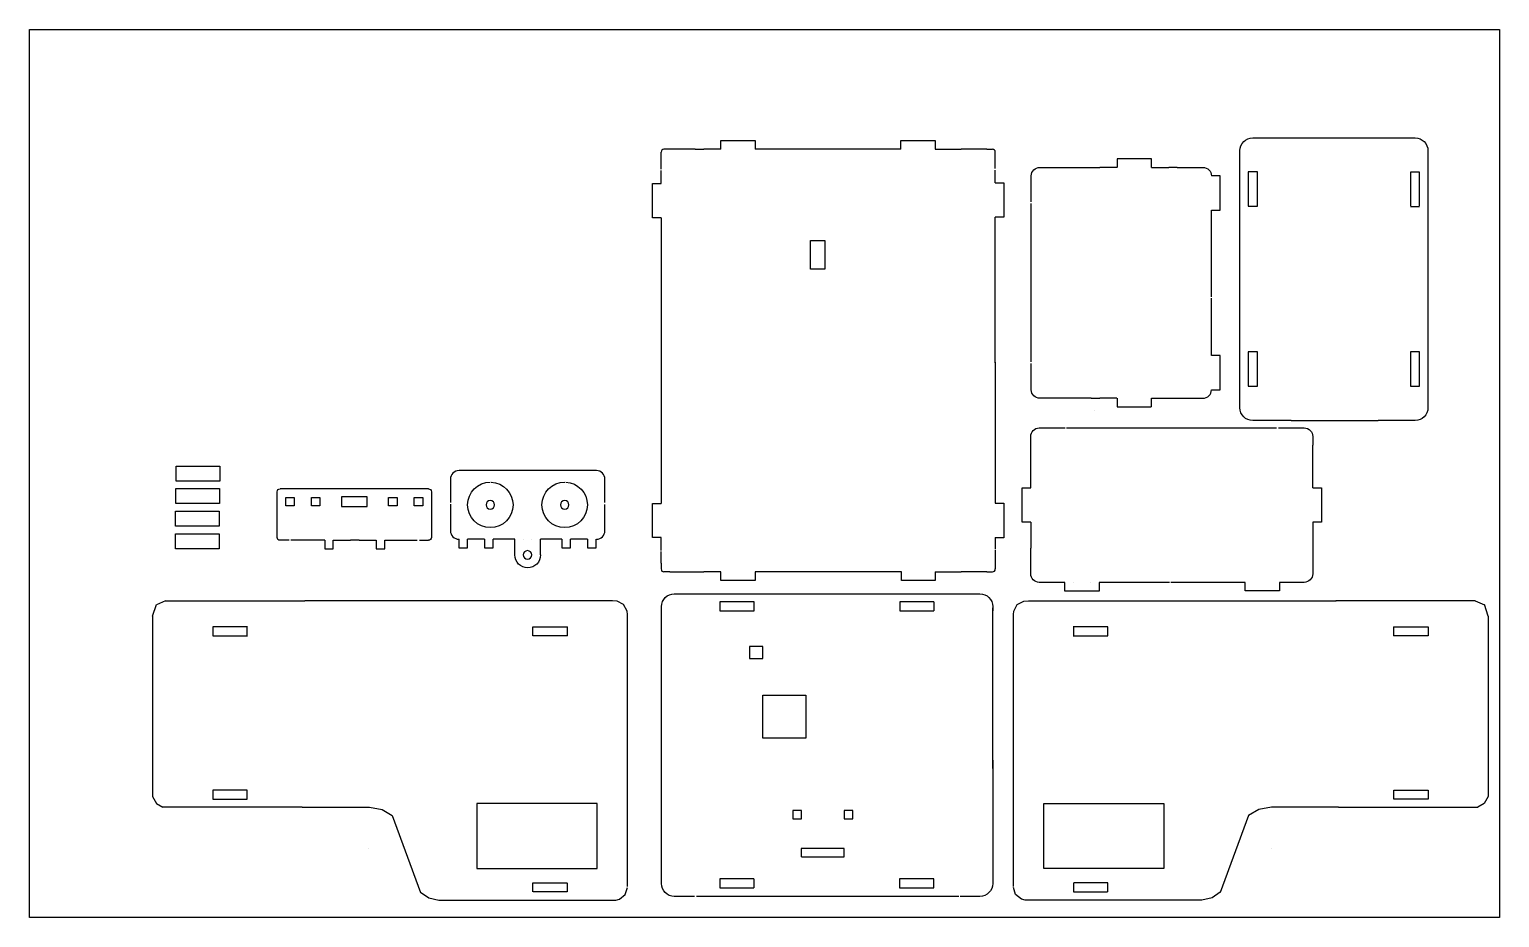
# Model space of a CAD drawing. Extents: x -729 to -216, y 209 to 519.
import ezdxf

# ---------------------------------------------------------------- set-up
doc = ezdxf.new("R2010")
doc.units = 0
doc.header["$MEASUREMENT"] = 0
doc.layers.get('0').update_dxf_attribs({"linetype": 'CONTINUOUS'})
doc.layers.add('LAYER_1', color=7, linetype='CONTINUOUS')

# ---------------------------------------------------------------- blocks, each defined once
blk = doc.blocks.new('BLOCK_2')
at = {"layer": 'LAYER_1', "color": 7}
blk.add_lwpolyline([(-222.37, -68.71), (-222.37, -56.7)], dxfattribs=at)
blk = doc.blocks.new('BLOCK_3')
at = {"layer": 'LAYER_1', "color": 7}
blk.add_lwpolyline([(-222.37, -56.7), (-225.52, -56.7)], dxfattribs=at)
blk = doc.blocks.new('BLOCK_4')
at = {"layer": 'LAYER_1', "color": 7}
blk.add_lwpolyline([(-225.52, -56.7), (-225.52, -68.71)], dxfattribs=at)
blk = doc.blocks.new('BLOCK_13')
at = {"layer": 'LAYER_1', "color": 7}
blk.add_lwpolyline([(-198.61, -68.79), (-195.46, -68.79)], dxfattribs=at)
blk = doc.blocks.new('BLOCK_18')
at = {"layer": 'LAYER_1', "color": 7}
blk.add_lwpolyline([(-225.52, -131.57), (-222.37, -131.57)], dxfattribs=at)
blk = doc.blocks.new('BLOCK_51')
at = {"layer": 'LAYER_1', "color": 7}
blk.add_lwpolyline([(-195.46, -68.58), (-195.46, -56.83)], dxfattribs=at)
blk = doc.blocks.new('BLOCK_52')
at = {"layer": 'LAYER_1', "color": 7}
blk.add_lwpolyline([(-195.46, -56.83), (-198.61, -56.83)], dxfattribs=at)
blk = doc.blocks.new('BLOCK_53')
at = {"layer": 'LAYER_1', "color": 7}
blk.add_lwpolyline([(-198.61, -56.83), (-198.61, -68.58)], dxfattribs=at)
blk = doc.blocks.new('BLOCK_74')
at = {"layer": 'LAYER_1', "color": 7}
blk.add_lwpolyline([(-225.52, -68.66), (-222.37, -68.66)], dxfattribs=at)
blk = doc.blocks.new('BLOCK_75')
at = {"layer": 'LAYER_1', "color": 7}
blk.add_lwpolyline([(-222.37, -131.58), (-222.37, -119.61)], dxfattribs=at)
blk = doc.blocks.new('BLOCK_76')
at = {"layer": 'LAYER_1', "color": 7}
blk.add_lwpolyline([(-222.37, -119.61), (-225.52, -119.61)], dxfattribs=at)
blk = doc.blocks.new('BLOCK_77')
at = {"layer": 'LAYER_1', "color": 7}
blk.add_lwpolyline([(-225.52, -119.61), (-225.52, -131.58)], dxfattribs=at)
blk = doc.blocks.new('BLOCK_94')
at = {"layer": 'LAYER_1', "color": 7}
blk.add_lwpolyline([(-195.46, -131.59), (-195.46, -119.54)], dxfattribs=at)
blk = doc.blocks.new('BLOCK_95')
at = {"layer": 'LAYER_1', "color": 7}
blk.add_lwpolyline([(-195.46, -119.62), (-198.61, -119.62)], dxfattribs=at)
blk = doc.blocks.new('BLOCK_96')
at = {"layer": 'LAYER_1', "color": 7}
blk.add_lwpolyline([(-198.61, -119.54), (-198.61, -131.59)], dxfattribs=at)
blk = doc.blocks.new('BLOCK_97')
at = {"layer": 'LAYER_1', "color": 7}
blk.add_lwpolyline([(-198.61, -131.59), (-195.46, -131.59)], dxfattribs=at)
blk = doc.blocks.new('BLOCK_114')
at = {"layer": 'LAYER_1', "color": 7}
blk.add_open_spline([(-210.34, -44.84), (-210.34, -44.84), (-197.03, -44.84), (-197.03, -44.84), (-194.56, -44.84), (-192.54, -46.86), (-192.54, -49.32), (-192.54, -49.32), (-192.54, -139.09), (-192.54, -139.09), (-192.54, -141.56), (-194.56, -143.58), (-197.03, -143.58), (-197.03, -143.58), (-209.93, -143.58), (-209.93, -143.58)], degree=3, knots=[0, 0, 0, 0, 1, 1, 1, 2, 2, 2, 3, 3, 3, 4, 4, 4, 5, 5, 5, 5], dxfattribs=at)
blk = doc.blocks.new('BLOCK_115')
at = {"layer": 'LAYER_1', "color": 7}
blk.add_open_spline([(-210.51, -143.58), (-210.51, -143.58), (-223.96, -143.58), (-223.96, -143.58), (-226.42, -143.58), (-228.44, -141.56), (-228.44, -139.09), (-228.44, -139.09), (-228.44, -49.32), (-228.44, -49.32), (-228.44, -46.86), (-226.42, -44.84), (-223.96, -44.84), (-223.96, -44.84), (-210.93, -44.84), (-210.93, -44.84)], degree=3, knots=[0, 0, 0, 0, 1, 1, 1, 2, 2, 2, 3, 3, 3, 4, 4, 4, 5, 5, 5, 5], dxfattribs=at)
blk = doc.blocks.new('BLOCK_117')
at = {"layer": 'LAYER_1', "color": 7}
blk.add_lwpolyline([(-351.72, -146.66), (-351.72, -148.65)], dxfattribs=at)
blk = doc.blocks.new('BLOCK_138')
at = {"layer": 'LAYER_1', "color": 7}
blk.add_lwpolyline([(-348.73, -149.65), (-350.72, -149.65)], dxfattribs=at)
blk = doc.blocks.new('BLOCK_153')
at = {"layer": 'LAYER_1', "color": 7}
blk.add_lwpolyline([(-330.81, -51.07), (-336.79, -51.07)], dxfattribs=at)
blk = doc.blocks.new('BLOCK_190')
at = {"layer": 'LAYER_1', "color": 7}
blk.add_lwpolyline([(-339.77, -51.07), (-348.73, -51.07)], dxfattribs=at)
blk = doc.blocks.new('BLOCK_207')
at = {"layer": 'LAYER_1', "color": 7}
blk.add_lwpolyline([(-330.81, -149.65), (-336.79, -149.65)], dxfattribs=at)
blk = doc.blocks.new('BLOCK_208')
at = {"layer": 'LAYER_1', "color": 7}
blk.add_lwpolyline([(-348.73, -51.07), (-350.72, -51.07)], dxfattribs=at)
blk = doc.blocks.new('BLOCK_209')
at = {"layer": 'LAYER_1', "color": 7}
blk.add_open_spline([(-351.72, -148.65), (-351.72, -149.2), (-351.27, -149.65), (-350.72, -149.65)], degree=3, dxfattribs=at)
blk = doc.blocks.new('BLOCK_210')
at = {"layer": 'LAYER_1', "color": 7}
blk.add_open_spline([(-350.72, -51.07), (-351.27, -51.07), (-351.72, -51.52), (-351.72, -52.07)], degree=3, dxfattribs=at)
blk = doc.blocks.new('BLOCK_233')
at = {"layer": 'LAYER_1', "color": 7}
blk.add_lwpolyline([(-256.04, -149.65), (-254.05, -149.65)], dxfattribs=at)
blk = doc.blocks.new('BLOCK_249')
at = {"layer": 'LAYER_1', "color": 7}
blk.add_lwpolyline([(-267.76, -149.65), (-318.87, -149.65)], dxfattribs=at)
blk = doc.blocks.new('BLOCK_275')
at = {"layer": 'LAYER_1', "color": 7}
blk.add_lwpolyline([(-268, -51.07), (-318.86, -51.07)], dxfattribs=at)
blk = doc.blocks.new('BLOCK_292')
at = {"layer": 'LAYER_1', "color": 7}
blk.add_lwpolyline([(-256.04, -51.07), (-254.05, -51.07)], dxfattribs=at)
blk = doc.blocks.new('BLOCK_317')
at = {"layer": 'LAYER_1', "color": 7}
blk.add_lwpolyline([(-237.96, -149.65), (-235.97, -149.65)], dxfattribs=at)
blk = doc.blocks.new('BLOCK_337')
at = {"layer": 'LAYER_1', "color": 7}
blk.add_lwpolyline([(-237.96, -149.65), (-246.92, -149.65)], dxfattribs=at)
blk = doc.blocks.new('BLOCK_345')
at = {"layer": 'LAYER_1', "color": 7}
blk.add_lwpolyline([(-237.96, -51.07), (-246.92, -51.07)], dxfattribs=at)
blk = doc.blocks.new('BLOCK_362')
at = {"layer": 'LAYER_1', "color": 7}
blk.add_lwpolyline([(-237.96, -51.07), (-235.97, -51.07)], dxfattribs=at)
blk = doc.blocks.new('BLOCK_363')
at = {"layer": 'LAYER_1', "color": 7}
blk.add_open_spline([(-235.97, -149.65), (-235.42, -149.65), (-234.98, -149.2), (-234.98, -148.65)], degree=3, dxfattribs=at)
blk = doc.blocks.new('BLOCK_364')
at = {"layer": 'LAYER_1', "color": 7}
blk.add_open_spline([(-234.98, -52.07), (-234.98, -51.52), (-235.42, -51.07), (-235.97, -51.07)], degree=3, dxfattribs=at)
blk = doc.blocks.new('BLOCK_413')
at = {"layer": 'LAYER_1', "color": 7}
blk.add_lwpolyline([(-254.05, -149.65), (-246.92, -149.65)], dxfattribs=at)
blk = doc.blocks.new('BLOCK_414')
at = {"layer": 'LAYER_1', "color": 7}
blk.add_lwpolyline([(-254.05, -51.07), (-246.92, -51.07)], dxfattribs=at)
blk = doc.blocks.new('BLOCK_417')
at = {"layer": 'LAYER_1', "color": 7}
blk.add_lwpolyline([(-351.68, -142.16), (-351.68, -137.7)], dxfattribs=at)
blk = doc.blocks.new('BLOCK_418')
at = {"layer": 'LAYER_1', "color": 7}
blk.add_lwpolyline([(-351.72, -146.66), (-351.72, -142.57)], dxfattribs=at)
blk = doc.blocks.new('BLOCK_450')
at = {"layer": 'LAYER_1', "color": 7}
blk.add_lwpolyline([(-351.72, -54.06), (-351.72, -52.07)], dxfattribs=at)
blk = doc.blocks.new('BLOCK_451')
at = {"layer": 'LAYER_1', "color": 7}
blk.add_lwpolyline([(-351.72, -58.03), (-351.72, -54.06)], dxfattribs=at)
blk = doc.blocks.new('BLOCK_452')
at = {"layer": 'LAYER_1', "color": 7}
blk.add_lwpolyline([(-351.72, -63.02), (-351.72, -58.47)], dxfattribs=at)
blk = doc.blocks.new('BLOCK_453')
at = {"layer": 'LAYER_1', "color": 7}
blk.add_lwpolyline([(-234.98, -54.06), (-234.98, -52.07)], dxfattribs=at)
blk = doc.blocks.new('BLOCK_454')
at = {"layer": 'LAYER_1', "color": 7}
blk.add_lwpolyline([(-234.98, -125.71), (-234.98, -74.76)], dxfattribs=at)
blk = doc.blocks.new('BLOCK_517')
at = {"layer": 'LAYER_1', "color": 7}
blk.add_lwpolyline([(-234.98, -146.66), (-234.98, -148.65)], dxfattribs=at)
blk = doc.blocks.new('BLOCK_518')
at = {"layer": 'LAYER_1', "color": 7}
blk.add_lwpolyline([(-234.98, -142.11), (-234.98, -146.66)], dxfattribs=at)
blk = doc.blocks.new('BLOCK_519')
at = {"layer": 'LAYER_1', "color": 7}
blk.add_lwpolyline([(-234.98, -137.7), (-234.98, -141.67)], dxfattribs=at)
blk = doc.blocks.new('BLOCK_552')
at = {"layer": 'LAYER_1', "color": 7}
blk.add_lwpolyline([(-318.87, -149.65), (-318.87, -152.65), (-330.81, -152.65), (-330.81, -149.65)], dxfattribs=at)
blk = doc.blocks.new('BLOCK_553')
at = {"layer": 'LAYER_1', "color": 7}
blk.add_lwpolyline([(-256.01, -149.65), (-256.01, -152.65), (-267.76, -152.65), (-267.76, -149.65)], dxfattribs=at)
blk = doc.blocks.new('BLOCK_554')
at = {"layer": 'LAYER_1', "color": 7}
blk.add_lwpolyline([(-234.98, -62.85), (-231.98, -62.85), (-231.98, -74.76), (-234.98, -74.76)], dxfattribs=at)
blk = doc.blocks.new('BLOCK_555')
at = {"layer": 'LAYER_1', "color": 7}
blk.add_lwpolyline([(-234.98, -125.71), (-231.98, -125.71), (-231.98, -137.75), (-234.98, -137.75)], dxfattribs=at)
blk = doc.blocks.new('BLOCK_556')
at = {"layer": 'LAYER_1', "color": 7}
blk.add_lwpolyline([(-348.73, -149.65), (-339.85, -149.65)], dxfattribs=at)
blk = doc.blocks.new('BLOCK_557')
at = {"layer": 'LAYER_1', "color": 7}
blk.add_lwpolyline([(-268, -51.07), (-268, -48.07), (-256.01, -48.07), (-256.01, -51.07)], dxfattribs=at)
blk = doc.blocks.new('BLOCK_558')
at = {"layer": 'LAYER_1', "color": 7}
blk.add_lwpolyline([(-330.81, -51.07), (-330.81, -48.07), (-318.86, -48.07), (-318.86, -51.07)], dxfattribs=at)
blk = doc.blocks.new('BLOCK_559')
at = {"layer": 'LAYER_1', "color": 7}
blk.add_lwpolyline([(-351.72, -137.66), (-354.72, -137.66), (-354.72, -125.79), (-351.72, -125.79)], dxfattribs=at)
blk = doc.blocks.new('BLOCK_560')
at = {"layer": 'LAYER_1', "color": 7}
blk.add_lwpolyline([(-351.72, -75.01), (-354.72, -75.01), (-354.72, -63.02), (-351.72, -63.02)], dxfattribs=at)
blk = doc.blocks.new('BLOCK_561')
at = {"layer": 'LAYER_1', "color": 7}
blk.add_lwpolyline([(-351.72, -75.01), (-351.72, -125.79)], dxfattribs=at)
blk = doc.blocks.new('BLOCK_562')
at = {"layer": 'LAYER_1', "color": 7}
blk.add_lwpolyline([(-234.98, -57.85), (-234.98, -54.06)], dxfattribs=at)
blk = doc.blocks.new('BLOCK_563')
at = {"layer": 'LAYER_1', "color": 7}
blk.add_lwpolyline([(-234.98, -62.85), (-234.98, -58.38)], dxfattribs=at)
blk = doc.blocks.new('BLOCK_656')
at = {"layer": 'LAYER_1', "color": 7}
blk.add_lwpolyline([(-378.47, -47.05), (-378.47, -47.05)], dxfattribs=at)
blk = doc.blocks.new('BLOCK_954')
at = {"layer": 'LAYER_1', "color": 7}
blk.add_lwpolyline([(-386.44, -134.78), (-386.44, -131.79)], dxfattribs=at)
blk = doc.blocks.new('BLOCK_955')
at = {"layer": 'LAYER_1', "color": 7}
blk.add_lwpolyline([(-398.43, -131.79), (-398.43, -134.78)], dxfattribs=at)
blk = doc.blocks.new('BLOCK_956')
at = {"layer": 'LAYER_1', "color": 7}
blk.add_lwpolyline([(-398.43, -134.78), (-386.49, -134.78)], dxfattribs=at)
blk = doc.blocks.new('BLOCK_957')
at = {"layer": 'LAYER_1', "color": 7}
blk.add_lwpolyline([(-398.41, -48.16), (-398.41, -51.16)], dxfattribs=at)
blk = doc.blocks.new('BLOCK_958')
at = {"layer": 'LAYER_1', "color": 7}
blk.add_lwpolyline([(-386.41, -51.16), (-386.41, -48.16)], dxfattribs=at)
blk = doc.blocks.new('BLOCK_959')
at = {"layer": 'LAYER_1', "color": 7}
blk.add_lwpolyline([(-386.41, -48.16), (-398.35, -48.16)], dxfattribs=at)
blk = doc.blocks.new('BLOCK_1057')
at = {"layer": 'LAYER_1', "color": 7}
blk.add_lwpolyline([(-386.4, -51.16), (-380.42, -51.16)], dxfattribs=at)
blk = doc.blocks.new('BLOCK_1076')
at = {"layer": 'LAYER_1', "color": 7}
blk.add_lwpolyline([(-386.4, -131.79), (-380.42, -131.79)], dxfattribs=at)
blk = doc.blocks.new('BLOCK_1093')
at = {"layer": 'LAYER_1', "color": 7}
blk.add_lwpolyline([(-398.43, -131.79), (-404.48, -131.79)], dxfattribs=at)
blk = doc.blocks.new('BLOCK_1106')
at = {"layer": 'LAYER_1', "color": 7}
blk.add_lwpolyline([(-377.43, -51.16), (-380.42, -51.16)], dxfattribs=at)
blk = doc.blocks.new('BLOCK_1107')
at = {"layer": 'LAYER_1', "color": 7}
blk.add_lwpolyline([(-377.43, -131.79), (-380.42, -131.79)], dxfattribs=at)
blk = doc.blocks.new('BLOCK_1186')
at = {"layer": 'LAYER_1', "color": 7}
blk.add_lwpolyline([(-398.41, -51.16), (-407.46, -51.16)], dxfattribs=at)
blk = doc.blocks.new('BLOCK_1187')
at = {"layer": 'LAYER_1', "color": 7}
blk.add_lwpolyline([(-419.37, -86.6), (-419.37, -116.87)], dxfattribs=at)
blk = doc.blocks.new('BLOCK_1188')
at = {"layer": 'LAYER_1', "color": 7}
blk.add_lwpolyline([(-419.38, -66.12), (-419.37, -86.07)], dxfattribs=at)
blk = doc.blocks.new('BLOCK_1237')
at = {"layer": 'LAYER_1', "color": 7}
blk.add_open_spline([(-356.47, -119.8), (-356.47, -119.8), (-356.47, -128.79), (-356.47, -128.79), (-356.47, -130.44), (-357.82, -131.79), (-359.47, -131.79), (-359.47, -131.79), (-377.43, -131.79), (-377.43, -131.79)], degree=3, knots=[0, 0, 0, 0, 1, 1, 1, 2, 2, 2, 3, 3, 3, 3], dxfattribs=at)
blk = doc.blocks.new('BLOCK_1238')
at = {"layer": 'LAYER_1', "color": 7}
blk.add_lwpolyline([(-356.47, -63.93), (-356.47, -119.18)], dxfattribs=at)
blk = doc.blocks.new('BLOCK_1239')
at = {"layer": 'LAYER_1', "color": 7}
blk.add_open_spline([(-377.43, -51.16), (-377.43, -51.16), (-359.47, -51.16), (-359.47, -51.16), (-357.82, -51.16), (-356.47, -52.51), (-356.47, -54.16), (-356.47, -54.16), (-356.47, -63.32), (-356.47, -63.32)], degree=3, knots=[0, 0, 0, 0, 1, 1, 1, 2, 2, 2, 3, 3, 3, 3], dxfattribs=at)
blk = doc.blocks.new('BLOCK_1273')
at = {"layer": 'LAYER_1', "color": 7}
blk.add_lwpolyline([(-419.41, -54.15), (-422.4, -54.15)], dxfattribs=at)
blk = doc.blocks.new('BLOCK_1274')
at = {"layer": 'LAYER_1', "color": 7}
blk.add_lwpolyline([(-422.4, -54.15), (-422.4, -66.12)], dxfattribs=at)
blk = doc.blocks.new('BLOCK_1275')
at = {"layer": 'LAYER_1', "color": 7}
blk.add_lwpolyline([(-422.4, -66.12), (-419.41, -66.12)], dxfattribs=at)
blk = doc.blocks.new('BLOCK_1276')
at = {"layer": 'LAYER_1', "color": 7}
blk.add_lwpolyline([(-419.41, -116.87), (-422.4, -116.87)], dxfattribs=at)
blk = doc.blocks.new('BLOCK_1277')
at = {"layer": 'LAYER_1', "color": 7}
blk.add_lwpolyline([(-422.4, -116.87), (-422.4, -128.84)], dxfattribs=at)
blk = doc.blocks.new('BLOCK_1278')
at = {"layer": 'LAYER_1', "color": 7}
blk.add_lwpolyline([(-422.4, -128.84), (-419.41, -128.84)], dxfattribs=at)
blk = doc.blocks.new('BLOCK_1279')
at = {"layer": 'LAYER_1', "color": 7}
blk.add_open_spline([(-407.46, -51.16), (-407.46, -51.16), (-416.41, -51.16), (-416.41, -51.16), (-418.06, -51.16), (-419.41, -52.51), (-419.41, -54.16)], degree=3, knots=[0, 0, 0, 0, 1, 1, 1, 2, 2, 2, 2], dxfattribs=at)
blk = doc.blocks.new('BLOCK_1280')
at = {"layer": 'LAYER_1', "color": 7}
blk.add_open_spline([(-407.46, -131.79), (-407.46, -131.79), (-416.41, -131.79), (-416.41, -131.79), (-418.06, -131.79), (-419.41, -130.44), (-419.41, -128.79)], degree=3, knots=[0, 0, 0, 0, 1, 1, 1, 2, 2, 2, 2], dxfattribs=at)
blk = doc.blocks.new('BLOCK_1285')
at = {"layer": 'LAYER_1', "color": 7}
blk.add_lwpolyline([(-339.85, -149.65), (-336.79, -149.65)], dxfattribs=at)
blk = doc.blocks.new('BLOCK_1286')
at = {"layer": 'LAYER_1', "color": 7}
blk.add_lwpolyline([(-339.77, -51.07), (-336.79, -51.07)], dxfattribs=at)
blk = doc.blocks.new('BLOCK_1287')
at = {"layer": 'LAYER_1', "color": 7}
blk.add_lwpolyline([(-407.46, -131.79), (-404.48, -131.79)], dxfattribs=at)
blk = doc.blocks.new('BLOCK_1585')
at = {"layer": 'LAYER_1', "color": 7}
blk.add_lwpolyline([(-317.95, 11.35), (-409.55, 11.35)], dxfattribs=at)
blk = doc.blocks.new('BLOCK_1586')
at = {"layer": 'LAYER_1', "color": 7}
blk.add_open_spline([(-306.09, 58.91), (-306.09, 58.91), (-306.09, 15.84), (-306.09, 15.84), (-306.09, 13.37), (-308.11, 11.35), (-310.58, 11.35), (-310.58, 11.35), (-317.42, 11.35), (-317.42, 11.35)], degree=3, knots=[0, 0, 0, 0, 1, 1, 1, 2, 2, 2, 3, 3, 3, 3], dxfattribs=at)
blk = doc.blocks.new('BLOCK_1587')
at = {"layer": 'LAYER_1', "color": 7}
blk.add_open_spline([(-421.81, 59.19), (-421.81, 59.19), (-421.81, 60.73), (-421.81, 60.73), (-421.81, 63.2), (-419.79, 65.22), (-417.33, 65.22), (-417.33, 65.22), (-310.58, 65.22), (-310.58, 65.22), (-308.11, 65.22), (-306.09, 63.2), (-306.09, 60.73), (-306.09, 60.73), (-306.09, 59.21), (-306.09, 59.21)], degree=3, knots=[0, 0, 0, 0, 1, 1, 1, 2, 2, 2, 3, 3, 3, 4, 4, 4, 5, 5, 5, 5], dxfattribs=at)
blk = doc.blocks.new('BLOCK_1588')
at = {"layer": 'LAYER_1', "color": 7}
blk.add_open_spline([(-410.25, 11.35), (-410.25, 11.35), (-417.33, 11.35), (-417.33, 11.35), (-419.79, 11.35), (-421.81, 13.37), (-421.81, 15.84), (-421.81, 15.84), (-421.81, 58.72), (-421.81, 58.72)], degree=3, knots=[0, 0, 0, 0, 1, 1, 1, 2, 2, 2, 3, 3, 3, 3], dxfattribs=at)
blk = doc.blocks.new('BLOCK_1309')
at = {"layer": 'LAYER_1', "color": 7}
blk.add_lwpolyline([(-389.37, 62.31), (-401.38, 62.31)], dxfattribs=at)
blk = doc.blocks.new('BLOCK_1310')
at = {"layer": 'LAYER_1', "color": 7}
blk.add_lwpolyline([(-401.38, 62.31), (-401.38, 59.16)], dxfattribs=at)
blk = doc.blocks.new('BLOCK_1311')
at = {"layer": 'LAYER_1', "color": 7}
blk.add_lwpolyline([(-401.38, 59.16), (-389.37, 59.16)], dxfattribs=at)
blk = doc.blocks.new('BLOCK_1320')
at = {"layer": 'LAYER_1', "color": 7}
blk.add_lwpolyline([(-389.41, 59.16), (-389.41, 62.31)], dxfattribs=at)
blk = doc.blocks.new('BLOCK_1357')
at = {"layer": 'LAYER_1', "color": 7}
blk.add_lwpolyline([(-326.62, 62.31), (-338.54, 62.31)], dxfattribs=at)
blk = doc.blocks.new('BLOCK_1358')
at = {"layer": 'LAYER_1', "color": 7}
blk.add_lwpolyline([(-338.54, 62.31), (-338.54, 59.16)], dxfattribs=at)
blk = doc.blocks.new('BLOCK_1359')
at = {"layer": 'LAYER_1', "color": 7}
blk.add_lwpolyline([(-338.54, 59.16), (-326.62, 59.16)], dxfattribs=at)
blk = doc.blocks.new('BLOCK_1416')
at = {"layer": 'LAYER_1', "color": 7}
blk.add_lwpolyline([(-389.5, 17.41), (-401.36, 17.41)], dxfattribs=at)
blk = doc.blocks.new('BLOCK_1417')
at = {"layer": 'LAYER_1', "color": 7}
blk.add_lwpolyline([(-401.36, 17.41), (-401.36, 14.26)], dxfattribs=at)
blk = doc.blocks.new('BLOCK_1418')
at = {"layer": 'LAYER_1', "color": 7}
blk.add_lwpolyline([(-401.36, 14.26), (-389.5, 14.26)], dxfattribs=at)
blk = doc.blocks.new('BLOCK_1419')
at = {"layer": 'LAYER_1', "color": 7}
blk.add_lwpolyline([(-389.39, 14.26), (-389.39, 17.41)], dxfattribs=at)
blk = doc.blocks.new('BLOCK_1432')
at = {"layer": 'LAYER_1', "color": 7}
blk.add_lwpolyline([(-326.69, 17.41), (-338.65, 17.41)], dxfattribs=at)
blk = doc.blocks.new('BLOCK_1433')
at = {"layer": 'LAYER_1', "color": 7}
blk.add_lwpolyline([(-338.65, 17.41), (-338.65, 14.26)], dxfattribs=at)
blk = doc.blocks.new('BLOCK_1434')
at = {"layer": 'LAYER_1', "color": 7}
blk.add_lwpolyline([(-338.65, 14.26), (-326.69, 14.26)], dxfattribs=at)
blk = doc.blocks.new('BLOCK_1467')
at = {"layer": 'LAYER_1', "color": 7}
blk.add_lwpolyline([(-371.43, 32.3), (-371.43, 35.29)], dxfattribs=at)
blk = doc.blocks.new('BLOCK_1468')
at = {"layer": 'LAYER_1', "color": 7}
blk.add_lwpolyline([(-371.43, 35.29), (-374.42, 35.29)], dxfattribs=at)
blk = doc.blocks.new('BLOCK_1469')
at = {"layer": 'LAYER_1', "color": 7}
blk.add_lwpolyline([(-374.42, 35.29), (-374.42, 32.3)], dxfattribs=at)
blk = doc.blocks.new('BLOCK_1470')
at = {"layer": 'LAYER_1', "color": 7}
blk.add_lwpolyline([(-374.42, 32.3), (-371.43, 32.3)], dxfattribs=at)
blk = doc.blocks.new('BLOCK_1475')
at = {"layer": 'LAYER_1', "color": 7}
blk.add_lwpolyline([(-353.48, 32.3), (-353.48, 35.29)], dxfattribs=at)
blk = doc.blocks.new('BLOCK_1476')
at = {"layer": 'LAYER_1', "color": 7}
blk.add_lwpolyline([(-353.48, 35.29), (-356.47, 35.29)], dxfattribs=at)
blk = doc.blocks.new('BLOCK_1477')
at = {"layer": 'LAYER_1', "color": 7}
blk.add_lwpolyline([(-356.47, 35.29), (-356.47, 32.3)], dxfattribs=at)
blk = doc.blocks.new('BLOCK_1478')
at = {"layer": 'LAYER_1', "color": 7}
blk.add_lwpolyline([(-356.47, 32.3), (-353.48, 32.3)], dxfattribs=at)
blk = doc.blocks.new('BLOCK_1559')
at = {"layer": 'LAYER_1', "color": 7}
blk.add_lwpolyline([(-326.57, 59.16), (-326.57, 62.31)], dxfattribs=at)
blk = doc.blocks.new('BLOCK_1560')
at = {"layer": 'LAYER_1', "color": 7}
blk.add_lwpolyline([(-326.68, 14.26), (-326.68, 17.41)], dxfattribs=at)
blk = doc.blocks.new('BLOCK_1288')
for p, q in [((-421.81, 58.46), (-421.81, 110.99)), ((-306.08, 56.01), (-306.08, 112.12)), ((-386.36, 66.57), (-386.36, 81.57)), ((-386.35, 81.57), (-371.35, 81.57)), ((-371.35, 81.57), (-371.35, 66.57)), ((-371.35, 66.57), (-386.35, 66.57)), ((-357.96, 28.13), (-372.96, 28.13)), ((-372.96, 28.11), (-372.96, 25.13)), ((-357.96, 25.13), (-357.96, 28.13)), ((-372.94, 25.13), (-357.96, 25.13))]:
    blk.add_line(p, q)
blk.add_lwpolyline([(-386.43, 98.66), (-391.07, 98.66), (-391.07, 94.47), (-386.43, 94.47)], close=True)
at = {"layer": 'LAYER_1'}
for name, p in [('BLOCK_1587', (0.01, 51.81)), ('BLOCK_1309', (0, 51.87)), ('BLOCK_1310', (0, 51.87)), ('BLOCK_1320', (0, 51.87)), ('BLOCK_1357', (0, 51.87)), ('BLOCK_1358', (0, 51.87)), ('BLOCK_1559', (0, 51.87)), ('BLOCK_1311', (0, 51.87)), ('BLOCK_1359', (0, 51.87)), ('BLOCK_1588', (0, 0)), ('BLOCK_1586', (0, 0)), ('BLOCK_1468', (-1.46, 6.1)), ('BLOCK_1469', (-1.46, 6.1)), ('BLOCK_1467', (-1.46, 6.1)), ('BLOCK_1476', (-1.46, 6.1)), ('BLOCK_1477', (-1.46, 6.1)), ('BLOCK_1475', (-1.46, 6.1)), ('BLOCK_1470', (-1.46, 6.1)), ('BLOCK_1478', (-1.46, 6.1)), ('BLOCK_1416', (-0.01, 0.07)), ('BLOCK_1417', (-0.01, 0.07)), ('BLOCK_1419', (-0.01, 0.07)), ('BLOCK_1432', (-0.01, 0.07)), ('BLOCK_1433', (-0.01, 0.07)), ('BLOCK_1560', (-0.01, 0.07)), ('BLOCK_1585', (0, 0)), ('BLOCK_1418', (-0.01, 0.07)), ('BLOCK_1434', (-0.01, 0.07))]:
    blk.add_blockref(name, p, dxfattribs=at)
blk = doc.blocks.new('BLOCK_1649')
at = {"layer": 'LAYER_1', "color": 7}
blk.add_lwpolyline([(-234.21, 79.84), (-240.19, 79.84)], dxfattribs=at)
blk = doc.blocks.new('BLOCK_1650')
at = {"layer": 'LAYER_1', "color": 7}
blk.add_lwpolyline([(-223.67, 79.84), (-231.21, 79.84)], dxfattribs=at)
blk = doc.blocks.new('BLOCK_1651')
at = {"layer": 'LAYER_1', "color": 7}
blk.add_lwpolyline([(-207.26, 79.84), (-214.68, 79.84)], dxfattribs=at)
blk = doc.blocks.new('BLOCK_1652')
at = {"layer": 'LAYER_1', "color": 7}
blk.add_lwpolyline([(-198.28, 79.84), (-204.27, 79.84)], dxfattribs=at)
blk = doc.blocks.new('BLOCK_1653')
at = {"layer": 'LAYER_1', "color": 7}
blk.add_lwpolyline([(-220.74, 79.84), (-220.74, 79.84)], dxfattribs=at)
blk = doc.blocks.new('BLOCK_1654')
at = {"layer": 'LAYER_1', "color": 7}
blk.add_lwpolyline([(-217.74, 79.84), (-217.74, 79.84)], dxfattribs=at)
blk = doc.blocks.new('BLOCK_1655')
at = {"layer": 'LAYER_1', "color": 7}
blk.add_lwpolyline([(-231.21, 76.85), (-231.21, 76.85)], dxfattribs=at)
blk = doc.blocks.new('BLOCK_1656')
at = {"layer": 'LAYER_1', "color": 7}
blk.add_lwpolyline([(-234.21, 76.85), (-231.21, 76.85)], dxfattribs=at)
blk = doc.blocks.new('BLOCK_1657')
at = {"layer": 'LAYER_1', "color": 7}
blk.add_lwpolyline([(-234.21, 76.85), (-234.21, 76.85)], dxfattribs=at)
blk = doc.blocks.new('BLOCK_1658')
at = {"layer": 'LAYER_1', "color": 7}
blk.add_lwpolyline([(-243.19, 79.84), (-243.19, 79.84)], dxfattribs=at)
blk = doc.blocks.new('BLOCK_1659')
at = {"layer": 'LAYER_1', "color": 7}
blk.add_lwpolyline([(-240.19, 79.84), (-240.19, 79.84)], dxfattribs=at)
blk = doc.blocks.new('BLOCK_1660')
at = {"layer": 'LAYER_1', "color": 7}
blk.add_lwpolyline([(-240.19, 76.85), (-240.19, 79.84)], dxfattribs=at)
blk = doc.blocks.new('BLOCK_1661')
at = {"layer": 'LAYER_1', "color": 7}
blk.add_lwpolyline([(-243.19, 76.85), (-240.19, 76.85)], dxfattribs=at)
blk = doc.blocks.new('BLOCK_1662')
at = {"layer": 'LAYER_1', "color": 7}
blk.add_lwpolyline([(-243.19, 79.84), (-243.19, 76.85)], dxfattribs=at)
blk = doc.blocks.new('BLOCK_1663')
at = {"layer": 'LAYER_1', "color": 7}
blk.add_lwpolyline([(-234.21, 79.84), (-234.21, 79.84)], dxfattribs=at)
blk = doc.blocks.new('BLOCK_1664')
at = {"layer": 'LAYER_1', "color": 7}
blk.add_lwpolyline([(-231.21, 79.84), (-231.21, 79.84)], dxfattribs=at)
blk = doc.blocks.new('BLOCK_1665')
at = {"layer": 'LAYER_1', "color": 7}
blk.add_lwpolyline([(-231.21, 76.85), (-231.21, 79.84)], dxfattribs=at)
blk = doc.blocks.new('BLOCK_1666')
at = {"layer": 'LAYER_1', "color": 7}
blk.add_lwpolyline([(-234.21, 79.84), (-234.21, 76.85)], dxfattribs=at)
blk = doc.blocks.new('BLOCK_1667')
at = {"layer": 'LAYER_1', "color": 7}
blk.add_lwpolyline([(-198.28, 79.84), (-198.28, 79.84)], dxfattribs=at)
blk = doc.blocks.new('BLOCK_1668')
at = {"layer": 'LAYER_1', "color": 7}
blk.add_lwpolyline([(-195.29, 79.84), (-195.29, 79.84)], dxfattribs=at)
blk = doc.blocks.new('BLOCK_1669')
at = {"layer": 'LAYER_1', "color": 7}
blk.add_lwpolyline([(-195.29, 76.85), (-195.29, 79.84)], dxfattribs=at)
blk = doc.blocks.new('BLOCK_1670')
at = {"layer": 'LAYER_1', "color": 7}
blk.add_lwpolyline([(-198.28, 76.85), (-195.29, 76.85)], dxfattribs=at)
blk = doc.blocks.new('BLOCK_1671')
at = {"layer": 'LAYER_1', "color": 7}
blk.add_lwpolyline([(-198.28, 79.84), (-198.28, 76.85)], dxfattribs=at)
blk = doc.blocks.new('BLOCK_1672')
at = {"layer": 'LAYER_1', "color": 7}
blk.add_lwpolyline([(-204.27, 76.85), (-204.27, 76.85)], dxfattribs=at)
blk = doc.blocks.new('BLOCK_1673')
at = {"layer": 'LAYER_1', "color": 7}
blk.add_lwpolyline([(-207.26, 76.85), (-204.27, 76.85)], dxfattribs=at)
blk = doc.blocks.new('BLOCK_1674')
at = {"layer": 'LAYER_1', "color": 7}
blk.add_lwpolyline([(-207.26, 76.85), (-207.26, 76.85)], dxfattribs=at)
blk = doc.blocks.new('BLOCK_1675')
at = {"layer": 'LAYER_1', "color": 7}
blk.add_lwpolyline([(-207.26, 79.84), (-207.26, 79.84)], dxfattribs=at)
blk = doc.blocks.new('BLOCK_1676')
at = {"layer": 'LAYER_1', "color": 7}
blk.add_lwpolyline([(-204.27, 79.84), (-204.27, 79.84)], dxfattribs=at)
blk = doc.blocks.new('BLOCK_1677')
at = {"layer": 'LAYER_1', "color": 7}
blk.add_lwpolyline([(-204.27, 76.85), (-204.27, 79.84)], dxfattribs=at)
blk = doc.blocks.new('BLOCK_1678')
at = {"layer": 'LAYER_1', "color": 7}
blk.add_lwpolyline([(-207.26, 79.84), (-207.26, 76.85)], dxfattribs=at)
blk = doc.blocks.new('BLOCK_1679')
at = {"layer": 'LAYER_1', "color": 7}
blk.add_open_spline([(-214.68, 74.35), (-214.68, 71.86), (-216.69, 69.85), (-219.17, 69.85), (-221.66, 69.85), (-223.67, 71.86), (-223.67, 74.35)], degree=3, knots=[0, 0, 0, 0, 1, 1, 1, 2, 2, 2, 2], dxfattribs=at)
blk = doc.blocks.new('BLOCK_1680')
at = {"layer": 'LAYER_1', "color": 7}
blk.add_open_spline([(-217.74, 74.35), (-217.74, 73.52), (-218.41, 72.85), (-219.24, 72.85), (-220.07, 72.85), (-220.74, 73.52), (-220.74, 74.35), (-220.74, 75.17), (-220.07, 75.85), (-219.24, 75.85), (-218.41, 75.85), (-217.74, 75.17), (-217.74, 74.35)], degree=3, knots=[0, 0, 0, 0, 1, 1, 1, 2, 2, 2, 3, 3, 3, 4, 4, 4, 4], dxfattribs=at)
blk = doc.blocks.new('BLOCK_1681')
at = {"layer": 'LAYER_1', "color": 7}
blk.add_lwpolyline([(-223.67, 74.35), (-223.67, 79.84)], dxfattribs=at)
blk = doc.blocks.new('BLOCK_1682')
at = {"layer": 'LAYER_1', "color": 7}
blk.add_lwpolyline([(-214.68, 74.35), (-214.68, 79.84)], dxfattribs=at)
blk = doc.blocks.new('BLOCK_1683')
at = {"layer": 'LAYER_1', "color": 7}
blk.add_open_spline([(-231.92, 99.76), (-227.68, 99.6), (-224.3, 96.11), (-224.3, 91.83), (-224.3, 87.45), (-227.85, 83.9), (-232.23, 83.9), (-236.61, 83.9), (-240.17, 87.45), (-240.17, 91.83), (-240.17, 96.22), (-236.61, 99.77), (-232.23, 99.77)], degree=3, knots=[0, 0, 0, 0, 1, 1, 1, 2, 2, 2, 3, 3, 3, 4, 4, 4, 4], dxfattribs=at)
blk = doc.blocks.new('BLOCK_1684')
at = {"layer": 'LAYER_1', "color": 7}
blk.add_open_spline([(-205.81, 99.76), (-201.63, 99.53), (-198.31, 96.07), (-198.31, 91.83), (-198.31, 87.45), (-201.86, 83.9), (-206.25, 83.9), (-210.63, 83.9), (-214.18, 87.45), (-214.18, 91.83), (-214.18, 96.22), (-210.63, 99.77), (-206.25, 99.77)], degree=3, knots=[0, 0, 0, 0, 1, 1, 1, 2, 2, 2, 3, 3, 3, 4, 4, 4, 4], dxfattribs=at)
blk = doc.blocks.new('BLOCK_1685')
at = {"layer": 'LAYER_1', "color": 7}
blk.add_open_spline([(-246.16, 92.12), (-246.16, 92.12), (-246.16, 82.84), (-246.16, 82.84), (-246.16, 81.19), (-244.81, 79.84), (-243.16, 79.84)], degree=3, knots=[0, 0, 0, 0, 1, 1, 1, 2, 2, 2, 2], dxfattribs=at)
blk = doc.blocks.new('BLOCK_1686')
at = {"layer": 'LAYER_1', "color": 7}
blk.add_open_spline([(-192.19, 92.68), (-192.19, 92.68), (-192.19, 100.83), (-192.19, 100.83), (-192.19, 102.48), (-193.54, 103.83), (-195.19, 103.83), (-195.19, 103.83), (-243.16, 103.83), (-243.16, 103.83), (-244.81, 103.83), (-246.16, 102.48), (-246.16, 100.83), (-246.16, 100.83), (-246.16, 92.71), (-246.16, 92.71)], degree=3, knots=[0, 0, 0, 0, 1, 1, 1, 2, 2, 2, 3, 3, 3, 4, 4, 4, 5, 5, 5, 5], dxfattribs=at)
blk = doc.blocks.new('BLOCK_1687')
at = {"layer": 'LAYER_1', "color": 7}
blk.add_open_spline([(-195.19, 79.84), (-193.54, 79.84), (-192.19, 81.19), (-192.19, 82.84), (-192.19, 82.84), (-192.19, 91.97), (-192.19, 91.97)], degree=3, knots=[0, 0, 0, 0, 1, 1, 1, 2, 2, 2, 2], dxfattribs=at)
blk = doc.blocks.new('BLOCK_1688')
at = {"layer": 'LAYER_1', "color": 7}
blk.add_open_spline([(-230.73, 91.83), (-230.73, 91), (-231.4, 90.33), (-232.23, 90.33), (-233.06, 90.33), (-233.73, 91), (-233.73, 91.83), (-233.73, 92.66), (-233.06, 93.33), (-232.23, 93.33), (-231.4, 93.33), (-230.73, 92.66), (-230.73, 91.83)], degree=3, knots=[0, 0, 0, 0, 1, 1, 1, 2, 2, 2, 3, 3, 3, 4, 4, 4, 4], dxfattribs=at)
blk = doc.blocks.new('BLOCK_1689')
at = {"layer": 'LAYER_1', "color": 7}
blk.add_open_spline([(-204.75, 91.83), (-204.75, 91), (-205.42, 90.33), (-206.25, 90.33), (-207.08, 90.33), (-207.75, 91), (-207.75, 91.83), (-207.75, 92.66), (-207.08, 93.33), (-206.25, 93.33), (-205.42, 93.33), (-204.75, 92.66), (-204.75, 91.83)], degree=3, knots=[0, 0, 0, 0, 1, 1, 1, 2, 2, 2, 3, 3, 3, 4, 4, 4, 4], dxfattribs=at)
blk = doc.blocks.new('BLOCK_1700')
at = {"layer": 'LAYER_1', "color": 7}
blk.add_lwpolyline([(-256.91, 79.49), (-253.81, 79.49)], dxfattribs=at)
blk = doc.blocks.new('BLOCK_1701')
at = {"layer": 'LAYER_1', "color": 7}
blk.add_lwpolyline([(-269.12, 79.49), (-257.74, 79.49)], dxfattribs=at)
blk = doc.blocks.new('BLOCK_1702')
at = {"layer": 'LAYER_1', "color": 7}
blk.add_lwpolyline([(-267.78, 91.47), (-267.78, 91.47)], dxfattribs=at)
blk = doc.blocks.new('BLOCK_1703')
at = {"layer": 'LAYER_1', "color": 7}
blk.add_lwpolyline([(-264.79, 91.47), (-267.78, 91.47)], dxfattribs=at)
blk = doc.blocks.new('BLOCK_1704')
at = {"layer": 'LAYER_1', "color": 7}
blk.add_lwpolyline([(-264.79, 91.47), (-264.79, 91.47)], dxfattribs=at)
blk = doc.blocks.new('BLOCK_1705')
at = {"layer": 'LAYER_1', "color": 7}
blk.add_lwpolyline([(-258.8, 94.46), (-255.81, 94.46)], dxfattribs=at)
blk = doc.blocks.new('BLOCK_1706')
at = {"layer": 'LAYER_1', "color": 7}
blk.add_lwpolyline([(-258.8, 91.47), (-258.8, 94.46)], dxfattribs=at)
blk = doc.blocks.new('BLOCK_1707')
at = {"layer": 'LAYER_1', "color": 7}
blk.add_lwpolyline([(-255.81, 91.47), (-258.8, 91.47)], dxfattribs=at)
blk = doc.blocks.new('BLOCK_1708')
at = {"layer": 'LAYER_1', "color": 7}
blk.add_lwpolyline([(-255.81, 94.46), (-255.81, 91.47)], dxfattribs=at)
blk = doc.blocks.new('BLOCK_1709')
at = {"layer": 'LAYER_1', "color": 7}
blk.add_lwpolyline([(-267.78, 94.46), (-264.79, 94.46)], dxfattribs=at)
blk = doc.blocks.new('BLOCK_1710')
at = {"layer": 'LAYER_1', "color": 7}
blk.add_lwpolyline([(-267.78, 91.47), (-267.78, 94.46)], dxfattribs=at)
blk = doc.blocks.new('BLOCK_1711')
at = {"layer": 'LAYER_1', "color": 7}
blk.add_lwpolyline([(-264.79, 94.46), (-264.79, 91.47)], dxfattribs=at)
blk = doc.blocks.new('BLOCK_1712')
at = {"layer": 'LAYER_1', "color": 7}
blk.add_lwpolyline([(-287.08, 79.49), (-281.09, 79.49)], dxfattribs=at)
blk = doc.blocks.new('BLOCK_1741')
at = {"layer": 'LAYER_1', "color": 7}
blk.add_lwpolyline([(-287.08, 76.5), (-287.08, 79.49)], dxfattribs=at)
blk = doc.blocks.new('BLOCK_1742')
at = {"layer": 'LAYER_1', "color": 7}
blk.add_lwpolyline([(-290.08, 76.5), (-287.08, 76.5)], dxfattribs=at)
blk = doc.blocks.new('BLOCK_1743')
at = {"layer": 'LAYER_1', "color": 7}
blk.add_lwpolyline([(-290.08, 79.49), (-290.08, 76.5)], dxfattribs=at)
blk = doc.blocks.new('BLOCK_1744')
at = {"layer": 'LAYER_1', "color": 7}
blk.add_lwpolyline([(-269.12, 76.5), (-269.12, 79.49)], dxfattribs=at)
blk = doc.blocks.new('BLOCK_1745')
at = {"layer": 'LAYER_1', "color": 7}
blk.add_lwpolyline([(-272.11, 76.5), (-269.12, 76.5)], dxfattribs=at)
blk = doc.blocks.new('BLOCK_1746')
at = {"layer": 'LAYER_1', "color": 7}
blk.add_lwpolyline([(-272.11, 79.49), (-272.11, 76.5)], dxfattribs=at)
blk = doc.blocks.new('BLOCK_1747')
at = {"layer": 'LAYER_1', "color": 7}
blk.add_lwpolyline([(-290.08, 79.49), (-290.08, 79.49)], dxfattribs=at)
blk = doc.blocks.new('BLOCK_1748')
at = {"layer": 'LAYER_1', "color": 7}
blk.add_lwpolyline([(-278.1, 79.49), (-272.11, 79.49)], dxfattribs=at)
blk = doc.blocks.new('BLOCK_1749')
at = {"layer": 'LAYER_1', "color": 7}
blk.add_open_spline([(-252.81, 80.49), (-252.81, 79.94), (-253.26, 79.49), (-253.81, 79.49)], degree=3, dxfattribs=at)
blk = doc.blocks.new('BLOCK_1750')
at = {"layer": 'LAYER_1', "color": 7}
blk.add_open_spline([(-253.81, 97.45), (-253.26, 97.45), (-252.81, 97.01), (-252.81, 96.45)], degree=3, dxfattribs=at)
blk = doc.blocks.new('BLOCK_1751')
at = {"layer": 'LAYER_1', "color": 7}
blk.add_lwpolyline([(-252.81, 96.45), (-252.81, 80.49)], dxfattribs=at)
blk = doc.blocks.new('BLOCK_1752')
at = {"layer": 'LAYER_1', "color": 7}
blk.add_lwpolyline([(-253.81, 97.45), (-305.7, 97.45)], dxfattribs=at)
blk = doc.blocks.new('BLOCK_1753')
at = {"layer": 'LAYER_1', "color": 7}
blk.add_lwpolyline([(-303.7, 94.46), (-300.71, 94.46)], dxfattribs=at)
blk = doc.blocks.new('BLOCK_1754')
at = {"layer": 'LAYER_1', "color": 7}
blk.add_lwpolyline([(-303.7, 91.47), (-303.7, 94.46)], dxfattribs=at)
blk = doc.blocks.new('BLOCK_1755')
at = {"layer": 'LAYER_1', "color": 7}
blk.add_lwpolyline([(-300.71, 91.47), (-303.7, 91.47)], dxfattribs=at)
blk = doc.blocks.new('BLOCK_1756')
at = {"layer": 'LAYER_1', "color": 7}
blk.add_lwpolyline([(-300.71, 94.46), (-300.71, 91.47)], dxfattribs=at)
blk = doc.blocks.new('BLOCK_1757')
at = {"layer": 'LAYER_1', "color": 7}
blk.add_lwpolyline([(-294.72, 91.47), (-294.72, 91.47)], dxfattribs=at)
blk = doc.blocks.new('BLOCK_1758')
at = {"layer": 'LAYER_1', "color": 7}
blk.add_lwpolyline([(-291.73, 91.47), (-294.72, 91.47)], dxfattribs=at)
blk = doc.blocks.new('BLOCK_1759')
at = {"layer": 'LAYER_1', "color": 7}
blk.add_lwpolyline([(-291.73, 91.47), (-291.73, 91.47)], dxfattribs=at)
blk = doc.blocks.new('BLOCK_1760')
at = {"layer": 'LAYER_1', "color": 7}
blk.add_lwpolyline([(-294.72, 94.46), (-291.73, 94.46)], dxfattribs=at)
blk = doc.blocks.new('BLOCK_1761')
at = {"layer": 'LAYER_1', "color": 7}
blk.add_lwpolyline([(-294.72, 91.47), (-294.72, 94.46)], dxfattribs=at)
blk = doc.blocks.new('BLOCK_1762')
at = {"layer": 'LAYER_1', "color": 7}
blk.add_lwpolyline([(-291.73, 94.46), (-291.73, 91.47)], dxfattribs=at)
blk = doc.blocks.new('BLOCK_1763')
at = {"layer": 'LAYER_1', "color": 7}
blk.add_lwpolyline([(-302.54, 79.49), (-305.7, 79.49)], dxfattribs=at)
blk = doc.blocks.new('BLOCK_1764')
at = {"layer": 'LAYER_1', "color": 7}
blk.add_lwpolyline([(-290.08, 79.49), (-301.95, 79.49)], dxfattribs=at)
blk = doc.blocks.new('BLOCK_1765')
at = {"layer": 'LAYER_1', "color": 7}
blk.add_open_spline([(-306.7, 96.45), (-306.7, 97.01), (-306.25, 97.45), (-305.7, 97.45)], degree=3, dxfattribs=at)
blk = doc.blocks.new('BLOCK_1766')
at = {"layer": 'LAYER_1', "color": 7}
blk.add_open_spline([(-305.7, 79.49), (-306.25, 79.49), (-306.7, 79.94), (-306.7, 80.49)], degree=3, dxfattribs=at)
blk = doc.blocks.new('BLOCK_1767')
at = {"layer": 'LAYER_1', "color": 7}
blk.add_lwpolyline([(-306.7, 80.49), (-306.7, 96.45)], dxfattribs=at)
blk = doc.blocks.new('BLOCK_1768')
at = {"layer": 'LAYER_1', "color": 7}
blk.add_lwpolyline([(-284.27, 91.31), (-275.28, 91.31), (-275.28, 94.61), (-284.27, 94.61), (-284.27, 91.31)], dxfattribs=at)
blk = doc.blocks.new('BLOCK_1769')
at = {"layer": 'LAYER_1', "color": 7}
blk.add_lwpolyline([(-278.1, 79.49), (-281.09, 79.49)], dxfattribs=at)
blk = doc.blocks.new('BLOCK_1648')
at = {"layer": 'LAYER_1'}
for name in ['BLOCK_1686', 'BLOCK_1683', 'BLOCK_1684', 'BLOCK_1765', 'BLOCK_1767', 'BLOCK_1752', 'BLOCK_1753', 'BLOCK_1754', 'BLOCK_1756', 'BLOCK_1760', 'BLOCK_1761', 'BLOCK_1762', 'BLOCK_1768', 'BLOCK_1709', 'BLOCK_1710', 'BLOCK_1711', 'BLOCK_1705', 'BLOCK_1706', 'BLOCK_1708', 'BLOCK_1750', 'BLOCK_1751', 'BLOCK_1688', 'BLOCK_1689', 'BLOCK_1755', 'BLOCK_1757', 'BLOCK_1758', 'BLOCK_1759', 'BLOCK_1702', 'BLOCK_1703', 'BLOCK_1704', 'BLOCK_1707', 'BLOCK_1685', 'BLOCK_1687', 'BLOCK_1766', 'BLOCK_1763', 'BLOCK_1764', 'BLOCK_1743', 'BLOCK_1747', 'BLOCK_1712', 'BLOCK_1741', 'BLOCK_1769', 'BLOCK_1748', 'BLOCK_1746', 'BLOCK_1701', 'BLOCK_1744', 'BLOCK_1700', 'BLOCK_1749', 'BLOCK_1658', 'BLOCK_1662', 'BLOCK_1649', 'BLOCK_1659', 'BLOCK_1660', 'BLOCK_1663', 'BLOCK_1666', 'BLOCK_1650', 'BLOCK_1664', 'BLOCK_1665', 'BLOCK_1681', 'BLOCK_1653', 'BLOCK_1654', 'BLOCK_1651', 'BLOCK_1682', 'BLOCK_1675', 'BLOCK_1678', 'BLOCK_1652', 'BLOCK_1676', 'BLOCK_1677', 'BLOCK_1667', 'BLOCK_1671', 'BLOCK_1668', 'BLOCK_1669', 'BLOCK_1742', 'BLOCK_1745', 'BLOCK_1661', 'BLOCK_1656', 'BLOCK_1657', 'BLOCK_1655', 'BLOCK_1679', 'BLOCK_1680', 'BLOCK_1673', 'BLOCK_1674', 'BLOCK_1672', 'BLOCK_1670']:
    blk.add_blockref(name, (0, 0), dxfattribs=at)
blk = doc.blocks.new('BLOCK_1805')
at = {"layer": 'LAYER_1', "color": 7}
blk.add_lwpolyline([(-300.43, 33.43), (-300.43, 31.44)], dxfattribs=at)
blk = doc.blocks.new('BLOCK_1843')
at = {"layer": 'LAYER_1', "color": 7}
blk.add_lwpolyline([(-300.43, 45.38), (-300.43, 60.31)], dxfattribs=at)
blk = doc.blocks.new('BLOCK_1871')
at = {"layer": 'LAYER_1', "color": 7}
blk.add_lwpolyline([(-201.88, 60.31), (-201.88, 60.31)], dxfattribs=at)
blk = doc.blocks.new('BLOCK_1872')
at = {"layer": 'LAYER_1', "color": 7}
blk.add_lwpolyline([(-201.88, 63.29), (-201.88, 63.29)], dxfattribs=at)
blk = doc.blocks.new('BLOCK_1873')
at = {"layer": 'LAYER_1', "color": 7}
blk.add_lwpolyline([(-201.88, 60.31), (-201.88, 60.31)], dxfattribs=at)
blk = doc.blocks.new('BLOCK_1874')
at = {"layer": 'LAYER_1', "color": 7}
blk.add_lwpolyline([(-201.88, 63.29), (-201.88, 63.29)], dxfattribs=at)
blk = doc.blocks.new('BLOCK_1875')
at = {"layer": 'LAYER_1', "color": 7}
blk.add_lwpolyline([(-201.88, 45.38), (-201.88, 45.38)], dxfattribs=at)
blk = doc.blocks.new('BLOCK_1876')
at = {"layer": 'LAYER_1', "color": 7}
blk.add_lwpolyline([(-201.88, 33.43), (-201.88, 33.43)], dxfattribs=at)
blk = doc.blocks.new('BLOCK_1877')
at = {"layer": 'LAYER_1', "color": 7}
blk.add_lwpolyline([(-201.88, 45.38), (-201.88, 60.31)], dxfattribs=at)
blk = doc.blocks.new('BLOCK_1894')
at = {"layer": 'LAYER_1', "color": 7}
blk.add_lwpolyline([(-300.43, 33.43), (-300.43, 33.43)], dxfattribs=at)
blk = doc.blocks.new('BLOCK_1895')
at = {"layer": 'LAYER_1', "color": 7}
blk.add_lwpolyline([(-300.43, 45.38), (-300.43, 45.38)], dxfattribs=at)
blk = doc.blocks.new('BLOCK_1896')
at = {"layer": 'LAYER_1', "color": 7}
blk.add_lwpolyline([(-300.43, 63.29), (-300.43, 63.29)], dxfattribs=at)
blk = doc.blocks.new('BLOCK_1897')
at = {"layer": 'LAYER_1', "color": 7}
blk.add_lwpolyline([(-300.43, 63.29), (-300.43, 63.29)], dxfattribs=at)
blk = doc.blocks.new('BLOCK_1898')
at = {"layer": 'LAYER_1', "color": 7}
blk.add_lwpolyline([(-300.43, 60.31), (-300.43, 60.31)], dxfattribs=at)
blk = doc.blocks.new('BLOCK_1945')
at = {"layer": 'LAYER_1', "color": 7}
blk.add_lwpolyline([(-300.43, 15.36), (-300.43, 15.36)], dxfattribs=at)
blk = doc.blocks.new('BLOCK_1946')
at = {"layer": 'LAYER_1', "color": 7}
blk.add_lwpolyline([(-300.43, 18.34), (-300.43, 18.34)], dxfattribs=at)
blk = doc.blocks.new('BLOCK_1967')
at = {"layer": 'LAYER_1', "color": 7}
blk.add_lwpolyline([(-300.43, 31.44), (-300.43, 24.32)], dxfattribs=at)
blk = doc.blocks.new('BLOCK_1968')
at = {"layer": 'LAYER_1', "color": 7}
blk.add_lwpolyline([(-201.88, 33.43), (-201.88, 24.32)], dxfattribs=at)
blk = doc.blocks.new('BLOCK_1993')
at = {"layer": 'LAYER_1', "color": 7}
blk.add_lwpolyline([(-285.5, 12.37), (-285.5, 12.37)], dxfattribs=at)
blk = doc.blocks.new('BLOCK_1994')
at = {"layer": 'LAYER_1', "color": 7}
blk.add_lwpolyline([(-288.48, 12.37), (-288.48, 12.37)], dxfattribs=at)
blk = doc.blocks.new('BLOCK_1995')
at = {"layer": 'LAYER_1', "color": 7}
blk.add_lwpolyline([(-279.53, 12.37), (-279.53, 12.37)], dxfattribs=at)
blk = doc.blocks.new('BLOCK_1996')
at = {"layer": 'LAYER_1', "color": 7}
blk.add_lwpolyline([(-297.44, 12.37), (-297.44, 12.37)], dxfattribs=at)
blk = doc.blocks.new('BLOCK_1997')
at = {"layer": 'LAYER_1', "color": 7}
blk.add_lwpolyline([(-294.46, 12.37), (-294.46, 12.37)], dxfattribs=at)
blk = doc.blocks.new('BLOCK_2002')
at = {"layer": 'LAYER_1', "color": 7}
blk.add_open_spline([(-213.83, 66.34), (-213.83, 66.34), (-204.88, 66.34), (-204.88, 66.34), (-203.23, 66.34), (-201.88, 64.99), (-201.88, 63.34), (-201.88, 63.34), (-201.88, 60.31), (-201.88, 60.31)], degree=3, knots=[0, 0, 0, 0, 1, 1, 1, 2, 2, 2, 3, 3, 3, 3], dxfattribs=at)
blk = doc.blocks.new('BLOCK_2003')
at = {"layer": 'LAYER_1', "color": 7}
blk.add_lwpolyline([(-287.95, 66.34), (-214.54, 66.34)], dxfattribs=at)
blk = doc.blocks.new('BLOCK_2004')
at = {"layer": 'LAYER_1', "color": 7}
blk.add_open_spline([(-300.43, 60.31), (-300.43, 60.31), (-300.43, 63.34), (-300.43, 63.34), (-300.43, 64.99), (-299.08, 66.34), (-297.43, 66.34), (-297.43, 66.34), (-288.44, 66.34), (-288.44, 66.34)], degree=3, knots=[0, 0, 0, 0, 1, 1, 1, 2, 2, 2, 3, 3, 3, 3], dxfattribs=at)
blk = doc.blocks.new('BLOCK_2005')
at = {"layer": 'LAYER_1', "color": 7}
blk.add_lwpolyline([(-201.88, 45.38), (-198.88, 45.38)], dxfattribs=at)
blk = doc.blocks.new('BLOCK_2006')
at = {"layer": 'LAYER_1', "color": 7}
blk.add_lwpolyline([(-198.88, 45.38), (-198.88, 33.39)], dxfattribs=at)
blk = doc.blocks.new('BLOCK_2007')
at = {"layer": 'LAYER_1', "color": 7}
blk.add_lwpolyline([(-198.88, 33.39), (-201.88, 33.39)], dxfattribs=at)
blk = doc.blocks.new('BLOCK_2008')
at = {"layer": 'LAYER_1', "color": 7}
blk.add_lwpolyline([(-300.43, 33.39), (-303.42, 33.39)], dxfattribs=at)
blk = doc.blocks.new('BLOCK_2009')
at = {"layer": 'LAYER_1', "color": 7}
blk.add_lwpolyline([(-303.42, 33.38), (-303.42, 45.38)], dxfattribs=at)
blk = doc.blocks.new('BLOCK_2010')
at = {"layer": 'LAYER_1', "color": 7}
blk.add_lwpolyline([(-303.42, 45.38), (-300.43, 45.38)], dxfattribs=at)
blk = doc.blocks.new('BLOCK_2011')
at = {"layer": 'LAYER_1', "color": 7}
blk.add_lwpolyline([(-276.55, 12.37), (-276.55, 9.37)], dxfattribs=at)
blk = doc.blocks.new('BLOCK_2012')
at = {"layer": 'LAYER_1', "color": 7}
blk.add_lwpolyline([(-276.54, 9.37), (-288.53, 9.37)], dxfattribs=at)
blk = doc.blocks.new('BLOCK_2013')
at = {"layer": 'LAYER_1', "color": 7}
blk.add_lwpolyline([(-288.53, 9.37), (-288.53, 12.37)], dxfattribs=at)
blk = doc.blocks.new('BLOCK_2014')
at = {"layer": 'LAYER_1', "color": 7}
blk.add_lwpolyline([(-213.58, 12.41), (-213.58, 9.42)], dxfattribs=at)
blk = doc.blocks.new('BLOCK_2015')
at = {"layer": 'LAYER_1', "color": 7}
blk.add_lwpolyline([(-213.58, 9.42), (-225.57, 9.42)], dxfattribs=at)
blk = doc.blocks.new('BLOCK_2016')
at = {"layer": 'LAYER_1', "color": 7}
blk.add_lwpolyline([(-225.57, 9.42), (-225.57, 12.41)], dxfattribs=at)
blk = doc.blocks.new('BLOCK_2017')
at = {"layer": 'LAYER_1', "color": 7}
blk.add_open_spline([(-288.49, 12.41), (-288.49, 12.41), (-297.43, 12.41), (-297.43, 12.41), (-299.08, 12.41), (-300.43, 13.76), (-300.43, 15.41), (-300.43, 15.41), (-300.43, 24.32), (-300.43, 24.32)], degree=3, knots=[0, 0, 0, 0, 1, 1, 1, 2, 2, 2, 3, 3, 3, 3], dxfattribs=at)
blk = doc.blocks.new('BLOCK_2018')
at = {"layer": 'LAYER_1', "color": 7}
blk.add_open_spline([(-201.92, 24.35), (-201.92, 24.35), (-201.92, 15.41), (-201.92, 15.41), (-201.92, 13.76), (-203.27, 12.41), (-204.92, 12.41), (-204.92, 12.41), (-213.58, 12.41), (-213.58, 12.41)], degree=3, knots=[0, 0, 0, 0, 1, 1, 1, 2, 2, 2, 3, 3, 3, 3], dxfattribs=at)
blk = doc.blocks.new('BLOCK_2019')
at = {"layer": 'LAYER_1', "color": 7}
blk.add_lwpolyline([(-251.93, 12.41), (-276.55, 12.41)], dxfattribs=at)
blk = doc.blocks.new('BLOCK_2020')
at = {"layer": 'LAYER_1', "color": 7}
blk.add_lwpolyline([(-225.57, 12.41), (-251.46, 12.41)], dxfattribs=at)
blk = doc.blocks.new('BLOCK_1770')
at = {"layer": 'LAYER_1'}
for name in ['BLOCK_2004', 'BLOCK_1896', 'BLOCK_1897', 'BLOCK_2003', 'BLOCK_2002', 'BLOCK_1872', 'BLOCK_1874', 'BLOCK_1843', 'BLOCK_1898', 'BLOCK_1871', 'BLOCK_1873', 'BLOCK_1877', 'BLOCK_2009', 'BLOCK_2010', 'BLOCK_1895', 'BLOCK_1875', 'BLOCK_2005', 'BLOCK_2006', 'BLOCK_2008', 'BLOCK_1805', 'BLOCK_1894', 'BLOCK_1967', 'BLOCK_1876', 'BLOCK_1968', 'BLOCK_2007', 'BLOCK_2017', 'BLOCK_2018', 'BLOCK_1946', 'BLOCK_1945', 'BLOCK_1996', 'BLOCK_1997', 'BLOCK_2013', 'BLOCK_1994', 'BLOCK_1993', 'BLOCK_1995', 'BLOCK_2019', 'BLOCK_2011', 'BLOCK_2020', 'BLOCK_2016', 'BLOCK_2014', 'BLOCK_2012', 'BLOCK_2015']:
    blk.add_blockref(name, (0, 0), dxfattribs=at)
blk = doc.blocks.new('BLOCK_608')
at = {"layer": 'LAYER_1', "color": 7}
blk.add_lwpolyline([(-401.3, -44.13), (-389.43, -44.13)], dxfattribs=at)
blk = doc.blocks.new('BLOCK_609')
at = {"layer": 'LAYER_1', "color": 7}
blk.add_lwpolyline([(-389.44, -44.13), (-389.44, -40.98)], dxfattribs=at)
blk = doc.blocks.new('BLOCK_610')
at = {"layer": 'LAYER_1', "color": 7}
blk.add_lwpolyline([(-389.43, -40.98), (-401.3, -40.98)], dxfattribs=at)
blk = doc.blocks.new('BLOCK_615')
at = {"layer": 'LAYER_1', "color": 7}
blk.add_lwpolyline([(-401.42, -40.98), (-401.42, -44.13)], dxfattribs=at)
blk = doc.blocks.new('BLOCK_657')
at = {"layer": 'LAYER_1', "color": 7}
blk.add_lwpolyline([(-332.14, -29.09), (-332.14, -29.09)], dxfattribs=at)
blk = doc.blocks.new('BLOCK_682')
at = {"layer": 'LAYER_1', "color": 7}
blk.add_lwpolyline([(-401.51, 0.81), (-389.43, 0.81)], dxfattribs=at)
blk = doc.blocks.new('BLOCK_683')
at = {"layer": 'LAYER_1', "color": 7}
blk.add_lwpolyline([(-389.44, 0.81), (-389.44, 3.96)], dxfattribs=at)
blk = doc.blocks.new('BLOCK_684')
at = {"layer": 'LAYER_1', "color": 7}
blk.add_lwpolyline([(-389.43, 3.96), (-401.51, 3.96)], dxfattribs=at)
blk = doc.blocks.new('BLOCK_685')
at = {"layer": 'LAYER_1', "color": 7}
blk.add_lwpolyline([(-401.42, 3.96), (-401.42, 0.81)], dxfattribs=at)
blk = doc.blocks.new('BLOCK_725')
at = {"layer": 'LAYER_1', "color": 7}
blk.add_lwpolyline([(-338.21, -26.16), (-338.21, -23.01)], dxfattribs=at)
blk = doc.blocks.new('BLOCK_732')
at = {"layer": 'LAYER_1', "color": 7}
blk.add_lwpolyline([(-338.21, -23.01), (-326.22, -23.01)], dxfattribs=at)
blk = doc.blocks.new('BLOCK_737')
at = {"layer": 'LAYER_1', "color": 7}
blk.add_lwpolyline([(-326.22, -26.16), (-338.21, -26.16)], dxfattribs=at)
blk = doc.blocks.new('BLOCK_740')
at = {"layer": 'LAYER_1', "color": 7}
blk.add_lwpolyline([(-326.22, -23.01), (-326.22, -26.16)], dxfattribs=at)
blk = doc.blocks.new('BLOCK_748')
at = {"layer": 'LAYER_1', "color": 7}
blk.add_lwpolyline([(-338.21, 0.81), (-338.21, 3.97)], dxfattribs=at)
blk = doc.blocks.new('BLOCK_749')
at = {"layer": 'LAYER_1', "color": 7}
blk.add_lwpolyline([(-338.32, 3.97), (-326.22, 3.97)], dxfattribs=at)
blk = doc.blocks.new('BLOCK_750')
at = {"layer": 'LAYER_1', "color": 7}
blk.add_lwpolyline([(-326.22, 3.97), (-326.22, 0.81)], dxfattribs=at)
blk = doc.blocks.new('BLOCK_751')
at = {"layer": 'LAYER_1', "color": 7}
blk.add_lwpolyline([(-326.22, 0.81), (-338.32, 0.81)], dxfattribs=at)
blk = doc.blocks.new('BLOCK_756')
at = {"layer": 'LAYER_1', "color": 7}
blk.add_lwpolyline([(-369.9, -35.92), (-411.85, -35.92), (-411.85, -13.24), (-369.9, -13.24), (-369.9, -35.92)], dxfattribs=at)

msp = doc.modelspace()

# ---------------------------------------------------------------- linework, layer by layer
for p, q in [((-288.82, 481.24), (-258.09, 481.24)), ((-508.55, 453.32), (-508.55, 353.52)), ((-391.81, 402.91), (-391.81, 353.61)), ((-288.41, 382.5), (-258.05, 382.5)), ((-681.67, 319.53), (-684.88, 318.21)), ((-681.64, 319.53), (-633.02, 319.53)), ((-525.56, 319.53), (-633.04, 319.53)), ((-523.94, 319.44), (-525.56, 319.53)), ((-521.65, 318.23), (-523.94, 319.44)), ((-384.15, 318.23), (-381.86, 319.44)), ((-381.86, 319.44), (-380.24, 319.53)), ((-380.24, 319.53), (-272.76, 319.53)), ((-224.17, 319.53), (-272.78, 319.53)), ((-224.13, 319.53), (-220.92, 318.21)), ((-686.17, 314.19), (-684.88, 318.22)), ((-686.17, 314.25), (-686.17, 252.45)), ((-520.44, 315.95), (-521.65, 318.23)), ((-520.34, 314.82), (-520.44, 315.95)), ((-520.34, 219.81), (-520.34, 314.82)), ((-385.46, 314.82), (-385.36, 315.95)), ((-385.46, 219.81), (-385.46, 314.82)), ((-385.36, 315.95), (-384.15, 318.23)), ((-219.63, 314.19), (-220.93, 318.22)), ((-219.63, 314.25), (-219.63, 252.45)), ((-686.18, 252.43), (-686.18, 251.22)), ((-219.62, 252.43), (-219.62, 251.22)), ((-686.17, 251.23), (-684.81, 248.72)), ((-684.81, 248.72), (-682.57, 247.51)), ((-633.94, 247.51), (-682.56, 247.51)), ((-633.94, 247.51), (-610.43, 247.51)), ((-610.43, 247.51), (-606.03, 246.69)), ((-606.03, 246.69), (-602.45, 244.59)), ((-299.77, 246.69), (-303.35, 244.59)), ((-295.37, 247.51), (-299.77, 246.69)), ((-271.86, 247.51), (-295.37, 247.51)), ((-271.86, 247.51), (-223.25, 247.51)), ((-220.99, 248.72), (-223.23, 247.51)), ((-219.63, 251.23), (-220.99, 248.72)), ((-602.45, 244.59), (-592.58, 217.74)), ((-303.35, 244.59), (-313.22, 217.74)), ((-592.58, 217.85), (-589.74, 215.81)), ((-589.74, 215.81), (-586.2, 215.02)), ((-523.1, 215.31), (-521.09, 216.94)), ((-521.09, 216.94), (-520.34, 219.45)), ((-384.71, 216.94), (-385.46, 219.45)), ((-382.7, 215.31), (-384.71, 216.94)), ((-316.06, 215.81), (-319.61, 215.02)), ((-313.22, 217.85), (-316.06, 215.81)), ((-586.2, 214.96), (-524.41, 214.96)), ((-524.41, 214.96), (-523.1, 215.31)), ((-381.39, 214.96), (-382.7, 215.31)), ((-319.61, 214.96), (-381.39, 214.96))]:
    msp.add_line(p, q)
for points in [[(-215.63, 208.94), (-729.22, 208.94), (-729.22, 519.1), (-215.63, 519.1)], [(-456.3, 445.44), (-451.3, 445.44), (-451.3, 435.4), (-456.3, 435.4)], [(-677.99, 366.56), (-662.75, 366.56), (-662.75, 361.3), (-677.99, 361.3)], [(-678.03, 358.76), (-662.79, 358.76), (-662.79, 353.5), (-678.03, 353.5)], [(-678.17, 350.9), (-662.93, 350.9), (-662.93, 345.64), (-678.17, 345.64)], [(-678.15, 342.96), (-662.91, 342.96), (-662.91, 337.7), (-678.15, 337.7)]]:
    msp.add_lwpolyline(points, close=True)

# ---------------------------------------------------------------- block references
at = {"layer": 'LAYER_1'}
for name, p in [('BLOCK_558', (-156.82, 528.34)), ('BLOCK_557', (-156.82, 528.34)), ('BLOCK_115', (-77.89, 526.08)), ('BLOCK_114', (-48.11, 526.08)), ('BLOCK_210', (-156.82, 528.34)), ('BLOCK_450', (-156.82, 528.34)), ('BLOCK_451', (-156.82, 528.34)), ('BLOCK_208', (-156.82, 528.34)), ('BLOCK_190', (-156.82, 528.34)), ('BLOCK_1286', (-156.82, 528.34)), ('BLOCK_153', (-156.82, 528.34)), ('BLOCK_275', (-156.82, 528.34)), ('BLOCK_292', (-156.82, 528.34)), ('BLOCK_414', (-156.82, 528.34)), ('BLOCK_345', (-156.82, 528.34)), ('BLOCK_362', (-156.82, 528.34)), ('BLOCK_364', (-156.82, 528.34)), ('BLOCK_453', (-156.82, 528.34)), ('BLOCK_562', (-156.82, 528.34)), ('BLOCK_452', (-156.82, 528.34)), ('BLOCK_563', (-156.82, 528.34)), ('BLOCK_3', (-77.89, 526.08)), ('BLOCK_4', (-77.89, 526.08)), ('BLOCK_2', (-77.89, 526.08)), ('BLOCK_52', (-48.11, 526.08)), ('BLOCK_53', (-48.11, 526.08)), ('BLOCK_51', (-48.11, 526.08)), ('BLOCK_560', (-156.82, 528.34)), ('BLOCK_554', (-156.82, 528.34)), ('BLOCK_74', (-77.89, 526.08)), ('BLOCK_13', (-48.11, 526.08)), ('BLOCK_561', (-156.82, 528.34)), ('BLOCK_454', (-156.82, 528.34)), ('BLOCK_76', (-77.89, 526.08)), ('BLOCK_77', (-77.89, 526.08)), ('BLOCK_75', (-77.89, 526.08)), ('BLOCK_96', (-48.11, 526.08)), ('BLOCK_95', (-48.11, 526.08)), ('BLOCK_94', (-48.11, 526.08)), ('BLOCK_18', (-77.89, 526.08)), ('BLOCK_97', (-48.11, 526.08)), ('BLOCK_1770', (-78.99, 313.6)), ('BLOCK_1648', (-335.98, 261.22)), ('BLOCK_559', (-156.82, 479.32)), ('BLOCK_555', (-156.82, 479.32)), ('BLOCK_417', (-156.82, 479.32)), ('BLOCK_519', (-156.82, 479.32)), ('BLOCK_418', (-156.82, 479.32)), ('BLOCK_518', (-156.82, 479.32)), ('BLOCK_117', (-156.82, 479.32)), ('BLOCK_209', (-156.82, 479.32)), ('BLOCK_138', (-156.82, 479.32)), ('BLOCK_556', (-156.82, 479.32)), ('BLOCK_1285', (-156.82, 479.32)), ('BLOCK_207', (-156.82, 479.32)), ('BLOCK_552', (-156.82, 479.32)), ('BLOCK_249', (-156.82, 479.32)), ('BLOCK_553', (-156.82, 479.32)), ('BLOCK_233', (-156.82, 479.32)), ('BLOCK_413', (-156.82, 479.32)), ('BLOCK_337', (-156.82, 479.32)), ('BLOCK_317', (-156.82, 479.32)), ('BLOCK_363', (-156.82, 479.32)), ('BLOCK_517', (-156.82, 479.32)), ('BLOCK_1288', (-86.61, 204.98)), ('BLOCK_684', (36.97, 306.53)), ('BLOCK_685', (36.97, 306.53)), ('BLOCK_683', (36.97, 306.53)), ('BLOCK_749', (85.6, 306.53)), ('BLOCK_748', (85.6, 306.53)), ('BLOCK_750', (85.6, 306.53)), ('BLOCK_682', (36.97, 306.53)), ('BLOCK_751', (85.6, 306.53)), ('BLOCK_725', (85.6, 276.49)), ('BLOCK_732', (85.6, 276.49)), ('BLOCK_740', (85.6, 276.49)), ('BLOCK_756', (36.97, 262.02)), ('BLOCK_737', (85.6, 276.49)), ('BLOCK_657', (36.97, 262.02)), ('BLOCK_615', (36.97, 262.02)), ('BLOCK_610', (36.97, 262.02)), ('BLOCK_609', (36.97, 262.02)), ('BLOCK_608', (36.85, 262.02))]:
    msp.add_blockref(name, p, dxfattribs=at)
at = {"layer": 'LAYER_1', "rotation": 180}
for name in ['BLOCK_954', 'BLOCK_956', 'BLOCK_955', 'BLOCK_1237', 'BLOCK_1107', 'BLOCK_1076', 'BLOCK_1093', 'BLOCK_1287', 'BLOCK_1280', 'BLOCK_1278', 'BLOCK_1277', 'BLOCK_1238', 'BLOCK_1187', 'BLOCK_1276', 'BLOCK_1188', 'BLOCK_1239', 'BLOCK_1275', 'BLOCK_1274', 'BLOCK_1279', 'BLOCK_1273', 'BLOCK_1106', 'BLOCK_656', 'BLOCK_1057', 'BLOCK_958', 'BLOCK_959', 'BLOCK_957', 'BLOCK_1186']:
    msp.add_blockref(name, (-735.69, 339.12), dxfattribs=at)
at = {"layer": 'LAYER_1', "xscale": -1}
for name, p in [('BLOCK_749', (-991.4, 306.53)), ('BLOCK_750', (-991.4, 306.53)), ('BLOCK_748', (-991.4, 306.53)), ('BLOCK_683', (-942.77, 306.53)), ('BLOCK_684', (-942.77, 306.53)), ('BLOCK_685', (-942.77, 306.53)), ('BLOCK_751', (-991.4, 306.53)), ('BLOCK_682', (-942.77, 306.53)), ('BLOCK_732', (-991.4, 276.49)), ('BLOCK_740', (-991.4, 276.49)), ('BLOCK_725', (-991.4, 276.49)), ('BLOCK_737', (-991.4, 276.49)), ('BLOCK_756', (-942.77, 262.02)), ('BLOCK_657', (-942.77, 262.02)), ('BLOCK_609', (-942.77, 262.02)), ('BLOCK_610', (-942.77, 262.02)), ('BLOCK_615', (-942.77, 262.02)), ('BLOCK_608', (-942.65, 262.02))]:
    msp.add_blockref(name, p, dxfattribs=at)

doc.saveas('drawing.dxf')
